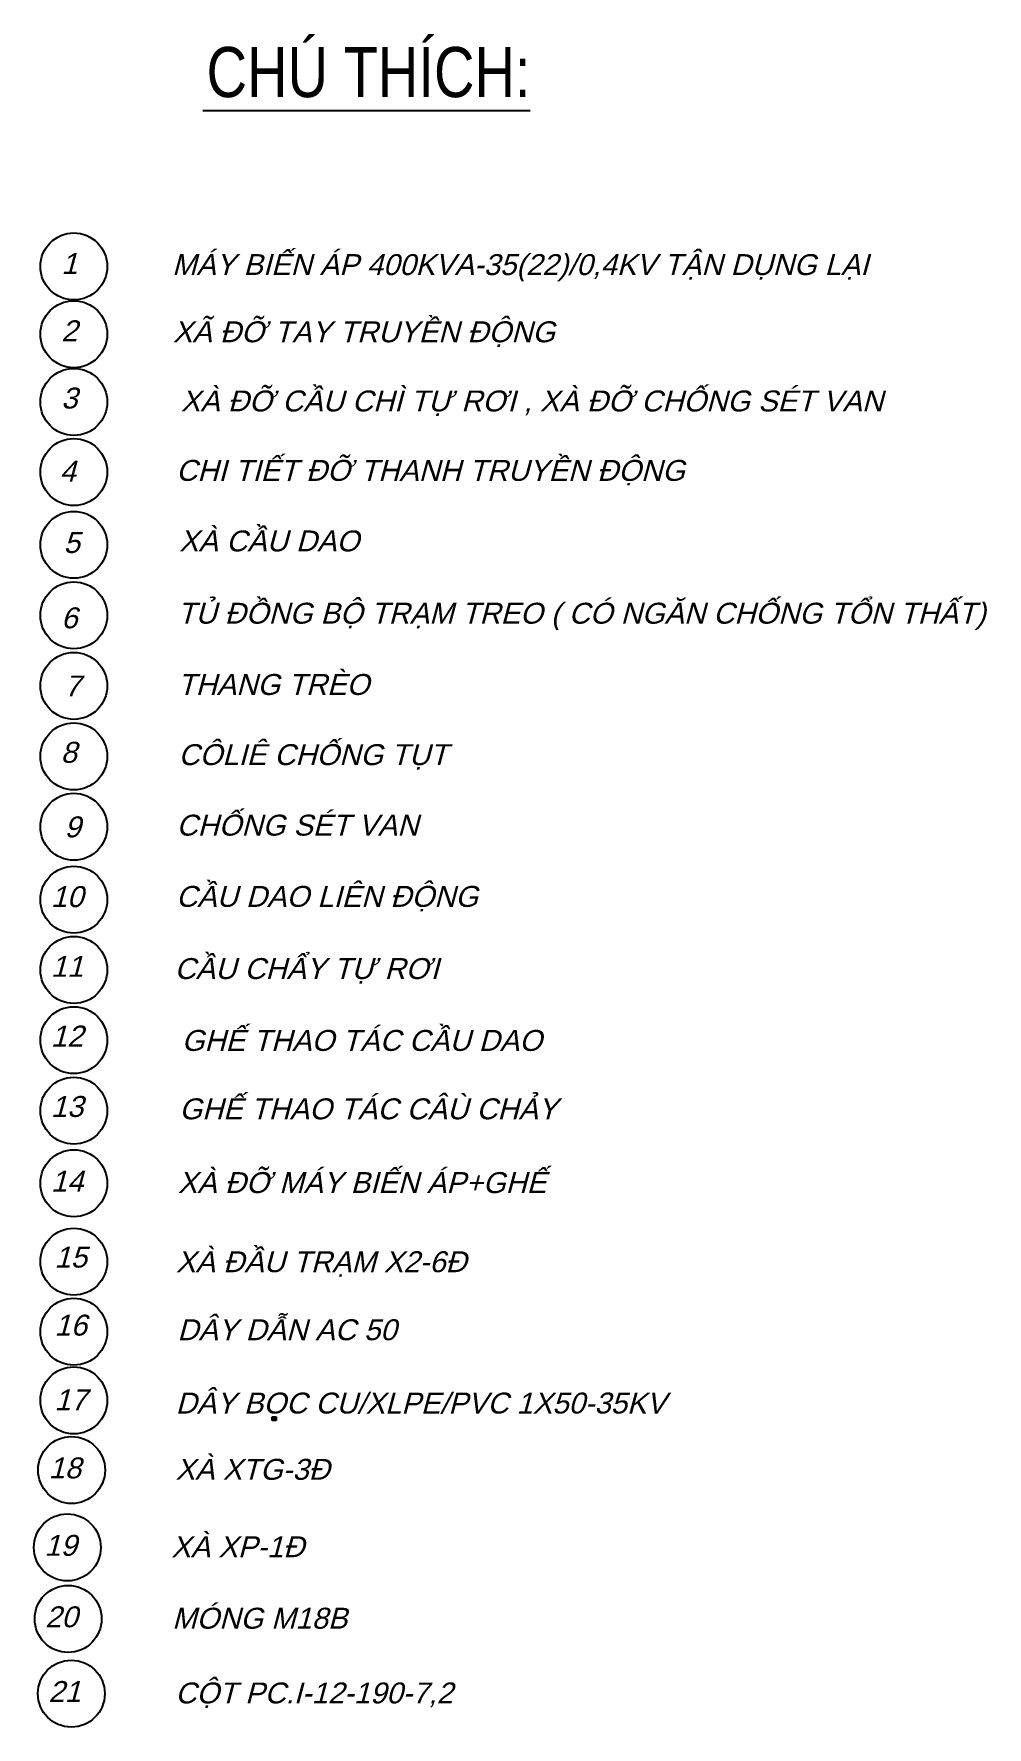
# Model space of a CAD drawing. Header units: metres. Extents: x -57343 to 109649, y -50330 to 64846.
# Drawn here: x 103950 to 109649, y -50330 to -40214 of the extents above; entities that cross this region are included whole.
import ezdxf

# ---------------------------------------------------------------- set-up
doc = ezdxf.new("R2010")
doc.units = ezdxf.units.M
doc.layers.add('BAO', color=3, linetype='Continuous')
doc.layers.add('L5', color=6, linetype='Continuous')
doc.styles.add('td', font='', dxfattribs={"width": 0.85})
doc.styles.add('TD1', font='')
doc.styles.get('td').set_extended_font_data('.VnArialH')
doc.styles.get('TD1').set_extended_font_data('.VnArialH')

msp = doc.modelspace()

# ---------------------------------------------------------------- texts
at = {"color": 7, "style": 'TD1', "oblique": 15}
for s, p in [('1', (104113.9, -41649)), ('m¸y biÕn ¸p 400kVA-35(22)/0,4KV TËN DôNG L¹I', (104776.1, -41655.1)), ('2', (104113.9, -42050.7)), ('X· ®ì tay truyÒn ®éng', (104781.4, -42056.4)), ('3', (104113.9, -42452.4)), ('Xµ ®ì cÇu ch× tù r¬i , xµ ®ì chèng sÐt van', (104828.6, -42469.6)), ('4', (104104.2, -42888.4)), ('Chi tiÕt ®ì thanh truyÒn ®éng', (104801, -42884.5)), ('5', (104127.8, -43315.3)), ('xµ cÇu dao ', (104818, -43305.8)), ('tñ ®ång bé tr¹m treo ( cã ng¨n chèng tæn thÊt)', (104809.7, -43737.6)), ('6', (104113.3, -43765.2)), ('7', (104132.4, -44172.2)), ('thang trÌo', (104810.5, -44163.3)), ('8', (104110.6, -44568.5)), ('c«liª chèng tôt', (104814.5, -44582.4)), ('9', (104133, -45014)), ('chèng sÐt van', (104802.8, -45003.7)), ('10', (104051.6, -45430.6)), ('cÇu dao liªn ®éng', (104800.4, -45429.4)), ('11', (104051.6, -45847.2)), ('cÇu chÈy tù r¬i', (104791.3, -45860.5)), ('ghÕ thao t¸c cÇu dao', (104833.9, -46289.8)), ('12', (104051.6, -46263.7)), ('13', (104051.6, -46684.3)), ('ghÕ thao t¸c c©ï ch¶y', (104819.8, -46698.5)), ('14', (104051.6, -47130.6)), ('xµ ®ì m¸y biÕn ¸p+ghÕ', (104810.6, -47139)), ('15', (104073.4, -47584.2)), ('Xµ ®Çu tr¹m X2-6§', (104800.6, -47611.8)), ('16', (104073.4, -47990.6)), ('D©y dÉn AC 50', (104808, -48018.2)), ('17', (104073.4, -48436.6)), ('D©y boc CU/XLPE/PVC 1x50-35Kv', (104798, -48456.2)), ('18', (104038.1, -48843.6)), ('xµ XTG-3®', (104797.1, -48852)), ('xµ XP-1®', (104771.6, -49314.5)), ('19', (104012.6, -49306.1)), ('20', (104017.6, -49733.1)), ('Mãng M18B', (104776.6, -49741.5)), ('21', (104036.6, -50179.6)), ('CéT PC.I-12-190-7,2', (104795.6, -50188))]:
    msp.add_text(s, height=125, dxfattribs=at).set_placement(p)
at = {"layer": 'BAO', "color": 7, "linetype": 'Continuous', "style": 'td', "width": 0.8}
msp.add_text('chó thÝch:', height=300, dxfattribs=at).set_placement((104982.6, -40592.2))

# ---------------------------------------------------------------- hatches: boundary and pattern name
msp.add_hatch(color=7).paths.add_polyline_path([(105397.9, -48497.2), (105397.9, -48475.8), (105375, -48475.8), (105375, -48497.2)])

# ---------------------------------------------------------------- linework, layer by layer
at = {"linetype": 'Continuous'}
msp.add_line((104960.9, -40671.4), (106917.2, -40671.4), dxfattribs=at)
at = {"color": 8}
for p, q in [((105375, -48475.8), (105397.9, -48475.8)), ((105375, -48497.2), (105375, -48475.8)), ((105397.9, -48497.2), (105375, -48497.2)), ((105397.9, -48475.8), (105397.9, -48497.2))]:
    msp.add_line(p, q, dxfattribs=at)
at = {"layer": 'L5', "color": 2, "linetype": 'Continuous'}
for centre in [(104189.1, -41603.5), (104189.1, -42008.3), (104189.1, -42413.1), (104189.1, -42831.9), (104189.1, -43266.5), (104189.1, -43687.8), (104189.1, -44109.1), (104189.1, -44530.4), (104189.1, -44950.9), (104189.1, -45386.3), (104189.1, -45806), (104189.1, -46225.6), (104189.1, -46646.9), (104189.1, -47080.7), (104189.1, -47549), (104189.1, -47967.1), (104189.1, -48377.6), (104175.6, -48793.7), (104150.1, -49256.1), (104155.1, -49683.1), (104174.1, -50129.6)]:
    msp.add_circle(centre, 200, dxfattribs=at)

msp.set_redraw_order([(e.dxf.handle, doc.entitydb.next_handle()) for e in msp.query("TEXT MTEXT ATTDEF DIMENSION ARC_DIMENSION")])  # texts and dimensions are drawn at this point

doc.saveas('drawing.dxf')
